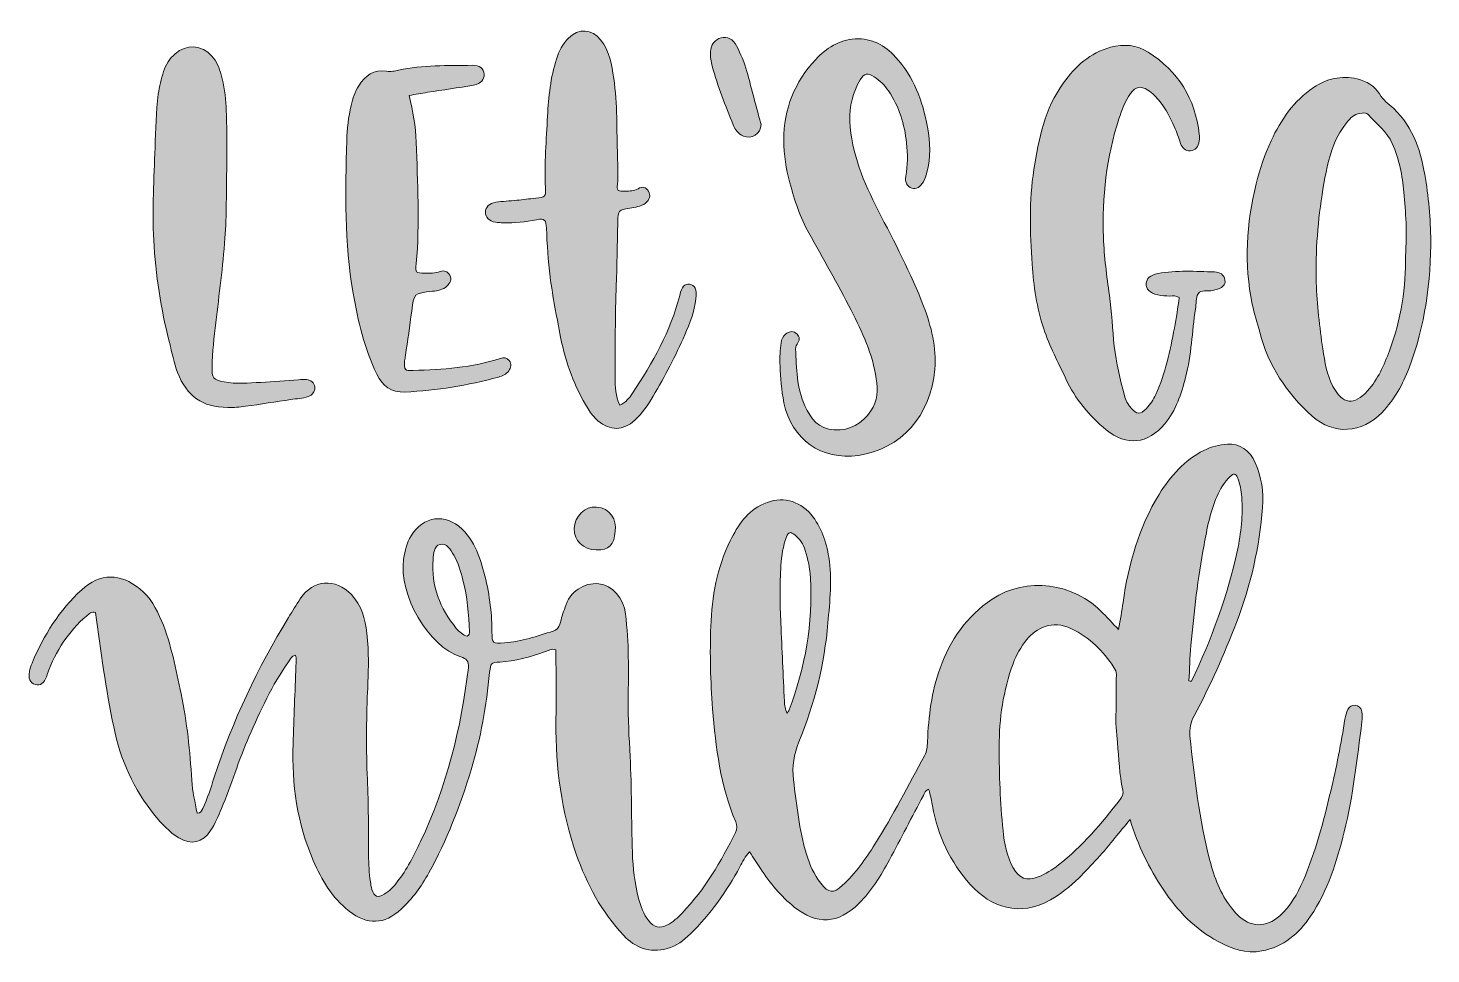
# Model space of a CAD drawing. Header units: inches. Extents: x 9.89 to 14.09, y 10.62 to 13.39.
import ezdxf

# ---------------------------------------------------------------- set-up
doc = ezdxf.new("R2010")
doc.units = ezdxf.units.IN
doc.header["$MEASUREMENT"] = 0
doc.layers.add('Calque 1', color=7, linetype='Continuous')

# ---------------------------------------------------------------- blocks, each defined once
blk = doc.blocks.new('block 2')
at = {"layer": 'Calque 1', "true_color": 0xffffff}
h = blk.add_hatch(color=7, dxfattribs=at)
h.dxf.hatch_style = 2
edge = h.paths.add_edge_path()
edge.add_spline(control_points=[(11.6629, 12.2654), (11.6816, 12.2737), (11.6919, 12.2872), (11.7009, 12.3008), (11.7614, 12.3921), (11.8152, 12.4868), (11.8427, 12.5941), (11.8496, 12.6213), (11.8568, 12.6295), (11.8721, 12.6275), (11.8883, 12.6254), (11.8941, 12.6122), (11.8912, 12.5842), (11.8871, 12.5459), (11.8729, 12.5108), (11.8578, 12.476), (11.8302, 12.4126), (11.7977, 12.3516), (11.7631, 12.2918), (11.748, 12.2658), (11.7306, 12.2411), (11.7084, 12.2203), (11.6741, 12.1881), (11.6331, 12.1875), (11.5975, 12.2185), (11.5856, 12.2289), (11.5762, 12.2412), (11.568, 12.2546), (11.527, 12.3207), (11.5009, 12.3927), (11.4859, 12.4686), (11.4741, 12.5287), (11.4626, 12.5889), (11.4544, 12.6495), (11.4478, 12.6979), (11.4455, 12.747), (11.4432, 12.7959), (11.4421, 12.8181), (11.4393, 12.8261), (11.4136, 12.8207), (11.381, 12.8138), (11.3476, 12.8102), (11.314, 12.8115), (11.3062, 12.8118), (11.2983, 12.8118), (11.2906, 12.8131), (11.2722, 12.8161), (11.2603, 12.8284), (11.2606, 12.8433), (11.2608, 12.8583), (11.273, 12.8708), (11.2914, 12.8731), (11.3124, 12.8757), (11.3335, 12.877), (11.3546, 12.8791), (11.3735, 12.8809), (11.3923, 12.8831), (11.4111, 12.8851), (11.4398, 12.8883), (11.4414, 12.8884), (11.4403, 12.9173), (11.4376, 12.9887), (11.4424, 13.0598), (11.4466, 13.131), (11.45, 13.1889), (11.4555, 13.2464), (11.4733, 13.302), (11.4809, 13.3259), (11.4925, 13.3472), (11.5099, 13.365), (11.5392, 13.3948), (11.5796, 13.3925), (11.6058, 13.3597), (11.6327, 13.326), (11.6388, 13.2849), (11.6449, 13.2441), (11.6564, 13.1667), (11.6535, 13.0885), (11.6562, 13.0106), (11.6571, 12.9829), (11.6589, 12.9551), (11.656, 12.9272), (11.654, 12.9072), (11.6576, 12.9049), (11.679, 12.906), (11.6922, 12.9068), (11.7057, 12.9064), (11.7179, 12.9137), (11.7305, 12.9212), (11.7416, 12.9184), (11.7494, 12.9059), (11.7563, 12.8948), (11.7524, 12.8798), (11.7403, 12.8704), (11.7265, 12.8596), (11.7093, 12.8584), (11.693, 12.8554), (11.6585, 12.8491), (11.6581, 12.8494), (11.6572, 12.8144), (11.6555, 12.7521), (11.655, 12.6897), (11.6526, 12.6275), (11.6491, 12.5339), (11.6494, 12.4404), (11.6488, 12.3469), (11.6487, 12.3201), (11.6504, 12.2936), (11.6629, 12.2654)], knot_values=[0, 0, 0, 0, 1, 1, 1, 2, 2, 2, 3, 3, 3, 4, 4, 4, 5, 5, 5, 6, 6, 6, 7, 7, 7, 8, 8, 8, 9, 9, 9, 10, 10, 10, 11, 11, 11, 12, 12, 12, 13, 13, 13, 14, 14, 14, 15, 15, 15, 16, 16, 16, 17, 17, 17, 18, 18, 18, 19, 19, 19, 20, 20, 20, 21, 21, 21, 22, 22, 22, 23, 23, 23, 24, 24, 24, 25, 25, 25, 26, 26, 26, 27, 27, 27, 28, 28, 28, 29, 29, 29, 30, 30, 30, 31, 31, 31, 32, 32, 32, 33, 33, 33, 34, 34, 34, 35, 35, 35, 36, 36, 36, 36], degree=3, periodic=1)
h = blk.add_hatch(color=7, dxfattribs=at)
h.dxf.hatch_style = 2
edge = h.paths.add_edge_path()
edge.add_spline(control_points=[(12.0863, 13.106), (12.086, 13.0773), (12.0584, 13.0606), (12.0335, 13.0714), (12.0183, 13.0781), (12.0081, 13.0902), (12.0025, 13.1048), (11.9804, 13.1629), (11.9561, 13.2203), (11.94, 13.2805), (11.9363, 13.2945), (11.9341, 13.3088), (11.9348, 13.3234), (11.9358, 13.3449), (11.948, 13.3606), (11.9665, 13.3654), (11.9846, 13.37), (12.0028, 13.3616), (12.0128, 13.3414), (12.0252, 13.3166), (12.037, 13.2914), (12.0441, 13.2644), (12.0568, 13.2161), (12.0697, 13.1678), (12.0825, 13.1196), (12.0839, 13.1142), (12.0855, 13.109), (12.0863, 13.106)], knot_values=[0, 0, 0, 0, 1, 1, 1, 2, 2, 2, 3, 3, 3, 4, 4, 4, 5, 5, 5, 6, 6, 6, 7, 7, 7, 8, 8, 8, 9, 9, 9, 9], degree=3, periodic=1)
h = blk.add_hatch(color=7, dxfattribs=at)
h.dxf.hatch_style = 2
edge = h.paths.add_edge_path()
edge.add_spline(control_points=[(10.4857, 12.9846), (10.4839, 12.9054), (10.4851, 12.835), (10.48, 12.7651), (10.4738, 12.6808), (10.4625, 12.5969), (10.4528, 12.5129), (10.4476, 12.4686), (10.442, 12.4244), (10.4414, 12.3797), (10.4409, 12.3469), (10.4448, 12.3415), (10.4774, 12.335), (10.5139, 12.3278), (10.5508, 12.3317), (10.5874, 12.3334), (10.6253, 12.3353), (10.663, 12.3387), (10.7009, 12.3413), (10.7086, 12.3419), (10.7165, 12.3426), (10.7242, 12.3417), (10.7375, 12.3401), (10.7479, 12.3337), (10.7491, 12.3191), (10.7503, 12.3052), (10.7423, 12.2961), (10.7297, 12.2912), (10.7129, 12.2846), (10.6947, 12.2851), (10.6771, 12.2824), (10.632, 12.2753), (10.5869, 12.2681), (10.5417, 12.2618), (10.5241, 12.2593), (10.5061, 12.2581), (10.4884, 12.2583), (10.4118, 12.2591), (10.3655, 12.2918), (10.3381, 12.363), (10.3269, 12.3922), (10.3216, 12.423), (10.3138, 12.4532), (10.288, 12.5538), (10.2724, 12.656), (10.2668, 12.7595), (10.2617, 12.8518), (10.2672, 12.9443), (10.2706, 13.0366), (10.2726, 13.09), (10.2732, 13.1435), (10.2803, 13.1966), (10.2834, 13.22), (10.2893, 13.2425), (10.2964, 13.2648), (10.3029, 13.2854), (10.3144, 13.3031), (10.3304, 13.3176), (10.3637, 13.3477), (10.4111, 13.3448), (10.4406, 13.311), (10.4548, 13.2947), (10.4634, 13.2757), (10.469, 13.2549), (10.486, 13.1916), (10.4848, 13.1269), (10.4857, 13.0623), (10.4861, 13.0334), (10.4857, 13.0044), (10.4857, 12.9846)], knot_values=[0, 0, 0, 0, 1, 1, 1, 2, 2, 2, 3, 3, 3, 4, 4, 4, 5, 5, 5, 6, 6, 6, 7, 7, 7, 8, 8, 8, 9, 9, 9, 10, 10, 10, 11, 11, 11, 12, 12, 12, 13, 13, 13, 14, 14, 14, 15, 15, 15, 16, 16, 16, 17, 17, 17, 18, 18, 18, 19, 19, 19, 20, 20, 20, 21, 21, 21, 22, 22, 22, 23, 23, 23, 23], degree=3, periodic=1)
h = blk.add_hatch(color=7, dxfattribs=at)
h.dxf.hatch_style = 2
edge = h.paths.add_edge_path()
edge.add_spline(control_points=[(12.1433, 12.3816), (12.1425, 12.41), (12.1427, 12.4311), (12.1464, 12.4521), (12.1482, 12.4624), (12.1517, 12.4714), (12.16, 12.478), (12.1694, 12.4856), (12.1799, 12.4888), (12.1906, 12.4811), (12.2011, 12.4736), (12.2036, 12.4635), (12.1968, 12.4519), (12.1935, 12.4461), (12.1897, 12.4406), (12.19, 12.4334), (12.1925, 12.3756), (12.1929, 12.3174), (12.2176, 12.2631), (12.2351, 12.2246), (12.2592, 12.1941), (12.3056, 12.1912), (12.3535, 12.1883), (12.3891, 12.2102), (12.4158, 12.2483), (12.4363, 12.2776), (12.4364, 12.3109), (12.4316, 12.3445), (12.4211, 12.4185), (12.3889, 12.4845), (12.3559, 12.5502), (12.3164, 12.6288), (12.2722, 12.7048), (12.2292, 12.7816), (12.2032, 12.8283), (12.1869, 12.879), (12.1728, 12.9309), (12.1612, 12.9734), (12.1544, 13.0152), (12.1545, 13.059), (12.1546, 13.1526), (12.1869, 13.233), (12.2503, 13.3009), (12.2822, 13.335), (12.3199, 13.3592), (12.3688, 13.3622), (12.4189, 13.3654), (12.4574, 13.3426), (12.4893, 13.308), (12.5438, 13.2488), (12.5708, 13.1762), (12.5849, 13.0982), (12.5932, 13.0528), (12.5957, 13.0075), (12.5832, 12.9625), (12.5805, 12.9529), (12.5772, 12.9432), (12.5727, 12.9344), (12.5643, 12.9181), (12.5508, 12.9114), (12.5378, 12.9156), (12.524, 12.9201), (12.5169, 12.932), (12.5203, 12.9508), (12.5263, 12.984), (12.526, 13.0174), (12.5224, 13.0506), (12.5164, 13.1067), (12.5004, 13.1595), (12.4679, 13.2066), (12.4564, 13.2232), (12.4427, 13.2378), (12.4255, 13.2487), (12.4061, 13.261), (12.3955, 13.2596), (12.3838, 13.2402), (12.3608, 13.2023), (12.3508, 13.1602), (12.3526, 13.116), (12.3567, 13.0191), (12.3943, 12.9326), (12.4376, 12.848), (12.4857, 12.7539), (12.5358, 12.6606), (12.5736, 12.5616), (12.5966, 12.5011), (12.6121, 12.4383), (12.6069, 12.3726), (12.5958, 12.2333), (12.5047, 12.1334), (12.3779, 12.115), (12.2673, 12.099), (12.1775, 12.1623), (12.1549, 12.2726), (12.1471, 12.3109), (12.1453, 12.3499), (12.1433, 12.3816)], knot_values=[0, 0, 0, 0, 1, 1, 1, 2, 2, 2, 3, 3, 3, 4, 4, 4, 5, 5, 5, 6, 6, 6, 7, 7, 7, 8, 8, 8, 9, 9, 9, 10, 10, 10, 11, 11, 11, 12, 12, 12, 13, 13, 13, 14, 14, 14, 15, 15, 15, 16, 16, 16, 17, 17, 17, 18, 18, 18, 19, 19, 19, 20, 20, 20, 21, 21, 21, 22, 22, 22, 23, 23, 23, 24, 24, 24, 25, 25, 25, 26, 26, 26, 27, 27, 27, 28, 28, 28, 29, 29, 29, 30, 30, 30, 31, 31, 31, 32, 32, 32, 32], degree=3, periodic=1)
h = blk.add_hatch(color=7, dxfattribs=at)
h.dxf.hatch_style = 2
edge = h.paths.add_edge_path()
edge.add_spline(control_points=[(13.3395, 12.5873), (13.3296, 12.5943), (13.3205, 12.5921), (13.3117, 12.5921), (13.2994, 12.5921), (13.2873, 12.5929), (13.2753, 12.5958), (13.2509, 12.6015), (13.2392, 12.6126), (13.2402, 12.6292), (13.2412, 12.6447), (13.2527, 12.6548), (13.2752, 12.6593), (13.3316, 12.6704), (13.3885, 12.6657), (13.4452, 12.6642), (13.4605, 12.6639), (13.4738, 12.6569), (13.4763, 12.6394), (13.4785, 12.6249), (13.4682, 12.6156), (13.446, 12.6105), (13.4438, 12.61), (13.4416, 12.6098), (13.4395, 12.609), (13.425, 12.6038), (13.4044, 12.6136), (13.3959, 12.599), (13.3886, 12.5866), (13.3905, 12.5688), (13.3881, 12.5534), (13.3777, 12.4852), (13.3757, 12.4157), (13.3585, 12.3485), (13.3457, 12.2988), (13.3294, 12.2503), (13.2961, 12.2094), (13.2467, 12.1487), (13.1809, 12.1417), (13.1208, 12.1913), (13.0693, 12.2336), (13.0281, 12.2836), (12.9995, 12.3444), (12.9763, 12.3938), (12.9508, 12.4422), (12.9333, 12.494), (12.9121, 12.5567), (12.9035, 12.6224), (12.8988, 12.6876), (12.8921, 12.7819), (12.8893, 12.8769), (12.9038, 12.971), (12.9179, 13.0627), (12.9365, 13.1534), (12.9926, 13.2308), (13.0284, 13.2804), (13.0718, 13.3203), (13.1334, 13.3371), (13.1737, 13.348), (13.2124, 13.3442), (13.2461, 13.3228), (13.3361, 13.2659), (13.3873, 13.183), (13.3995, 13.0768), (13.4003, 13.0701), (13.4002, 13.0633), (13.3994, 13.0567), (13.3971, 13.0389), (13.3873, 13.028), (13.3729, 13.0273), (13.357, 13.0264), (13.3485, 13.0356), (13.3435, 13.0495), (13.3374, 13.0663), (13.3319, 13.0833), (13.3247, 13.0995), (13.313, 13.126), (13.2998, 13.1519), (13.2814, 13.1746), (13.2709, 13.1877), (13.2595, 13.2), (13.2451, 13.2088), (13.2218, 13.2228), (13.2104, 13.2205), (13.1938, 13.1988), (13.1766, 13.1763), (13.1673, 13.1499), (13.1587, 13.1234), (13.1211, 13.0077), (13.1081, 12.8881), (13.1125, 12.7673), (13.1145, 12.7098), (13.1219, 12.6521), (13.1301, 12.5948), (13.1374, 12.5441), (13.139, 12.4926), (13.1447, 12.4417), (13.1503, 12.3919), (13.1622, 12.3431), (13.1751, 12.2947), (13.1788, 12.2805), (13.1854, 12.2677), (13.1952, 12.2566), (13.2131, 12.2362), (13.2221, 12.2357), (13.2414, 12.2557), (13.2531, 12.2678), (13.2618, 12.282), (13.269, 12.2973), (13.2986, 12.3605), (13.3115, 12.4285), (13.325, 12.4961), (13.3311, 12.5266), (13.3348, 12.5575), (13.3395, 12.5873)], knot_values=[0, 0, 0, 0, 1, 1, 1, 2, 2, 2, 3, 3, 3, 4, 4, 4, 5, 5, 5, 6, 6, 6, 7, 7, 7, 8, 8, 8, 9, 9, 9, 10, 10, 10, 11, 11, 11, 12, 12, 12, 13, 13, 13, 14, 14, 14, 15, 15, 15, 16, 16, 16, 17, 17, 17, 18, 18, 18, 19, 19, 19, 20, 20, 20, 21, 21, 21, 22, 22, 22, 23, 23, 23, 24, 24, 24, 25, 25, 25, 26, 26, 26, 27, 27, 27, 28, 28, 28, 29, 29, 29, 30, 30, 30, 31, 31, 31, 32, 32, 32, 33, 33, 33, 34, 34, 34, 35, 35, 35, 36, 36, 36, 37, 37, 37, 38, 38, 38, 38], degree=3, periodic=1)
h = blk.add_hatch(color=7, dxfattribs=at)
h.dxf.hatch_style = 2
edge = h.paths.add_edge_path()
edge.add_spline(control_points=[(11.032, 13.1928), (11.0439, 13.1458), (11.0515, 13.0999), (11.0531, 13.0532), (11.0571, 12.9319), (11.0645, 12.8106), (11.0531, 12.6893), (11.0504, 12.6614), (11.0508, 12.661), (11.0788, 12.6609), (11.0943, 12.6609), (11.1098, 12.6598), (11.125, 12.6655), (11.1365, 12.6697), (11.1472, 12.6662), (11.1535, 12.6546), (11.1608, 12.6413), (11.1544, 12.6306), (11.1451, 12.6219), (11.1332, 12.6108), (11.1177, 12.608), (11.1019, 12.6064), (11.046, 12.6006), (11.0464, 12.6004), (11.0396, 12.5465), (11.034, 12.5023), (11.0272, 12.4583), (11.021, 12.4141), (11.0202, 12.4086), (11.019, 12.4031), (11.0185, 12.3976), (11.0161, 12.3705), (11.0181, 12.368), (11.0443, 12.369), (11.1323, 12.3725), (11.2202, 12.3765), (11.3047, 12.4054), (11.3149, 12.4089), (11.3247, 12.4081), (11.3318, 12.3987), (11.3397, 12.3882), (11.3376, 12.3779), (11.3304, 12.3679), (11.3227, 12.3574), (11.3115, 12.3527), (11.2995, 12.3494), (11.2078, 12.3245), (11.1146, 12.3088), (11.0195, 12.3047), (10.9789, 12.303), (10.952, 12.3225), (10.935, 12.358), (10.8981, 12.4351), (10.8787, 12.5171), (10.864, 12.6008), (10.8375, 12.7523), (10.8411, 12.9049), (10.8448, 13.0575), (10.8457, 13.093), (10.8501, 13.1285), (10.8581, 13.1633), (10.8629, 13.1841), (10.87, 13.2041), (10.8812, 13.2222), (10.9002, 13.2529), (10.9259, 13.2721), (10.9643, 13.2652), (10.977, 13.2628), (10.9888, 13.2666), (11.0005, 13.269), (11.0731, 13.2841), (11.1469, 13.282), (11.2203, 13.2833), (11.2428, 13.2837), (11.2553, 13.2729), (11.2565, 13.2567), (11.2578, 13.2409), (11.2468, 13.2276), (11.2251, 13.2239), (11.1791, 13.2158), (11.1327, 13.2095), (11.0865, 13.2023), (11.069, 13.1996), (11.0516, 13.1963), (11.032, 13.1928)], knot_values=[0, 0, 0, 0, 1, 1, 1, 2, 2, 2, 3, 3, 3, 4, 4, 4, 5, 5, 5, 6, 6, 6, 7, 7, 7, 8, 8, 8, 9, 9, 9, 10, 10, 10, 11, 11, 11, 12, 12, 12, 13, 13, 13, 14, 14, 14, 15, 15, 15, 16, 16, 16, 17, 17, 17, 18, 18, 18, 19, 19, 19, 20, 20, 20, 21, 21, 21, 22, 22, 22, 23, 23, 23, 24, 24, 24, 25, 25, 25, 26, 26, 26, 27, 27, 27, 28, 28, 28, 28], degree=3, periodic=1)
h = blk.add_hatch(color=7, dxfattribs=at)
h.dxf.hatch_style = 2
edge = h.paths.add_edge_path()
edge.add_spline(control_points=[(14.093, 12.7695), (14.0936, 12.6349), (14.0762, 12.5031), (14.0281, 12.3767), (14.0093, 12.3275), (13.9838, 12.2819), (13.947, 12.2434), (13.8872, 12.1811), (13.8015, 12.1748), (13.7373, 12.2325), (13.6613, 12.3009), (13.6064, 12.3837), (13.5806, 12.484), (13.5734, 12.5119), (13.5642, 12.5392), (13.5583, 12.5677), (13.5333, 12.6889), (13.5402, 12.8086), (13.5699, 12.928), (13.581, 12.9725), (13.5957, 13.0154), (13.6148, 13.057), (13.644, 13.1206), (13.683, 13.1772), (13.742, 13.2168), (13.7813, 13.2431), (13.8247, 13.2536), (13.8725, 13.2426), (13.9013, 13.236), (13.9236, 13.2215), (13.9398, 13.1974), (13.9454, 13.189), (13.9503, 13.1807), (13.9586, 13.1743), (14.026, 13.1222), (14.0578, 13.0493), (14.0727, 12.9689), (14.0849, 12.9033), (14.0914, 12.8366), (14.093, 12.7695)], knot_values=[0, 0, 0, 0, 1, 1, 1, 2, 2, 2, 3, 3, 3, 4, 4, 4, 5, 5, 5, 6, 6, 6, 7, 7, 7, 8, 8, 8, 9, 9, 9, 10, 10, 10, 11, 11, 11, 12, 12, 12, 13, 13, 13, 13], degree=3, periodic=1)
edge = h.paths.add_edge_path()
edge.add_spline(control_points=[(14.0172, 12.7122), (14.0223, 12.7831), (14.0181, 12.8432), (14.0127, 12.9031), (14.0082, 12.9531), (13.9983, 13.002), (13.9777, 13.0486), (13.9617, 13.0847), (13.931, 13.1076), (13.9059, 13.1356), (13.9007, 13.1414), (13.8942, 13.1408), (13.8874, 13.1402), (13.8696, 13.1388), (13.8558, 13.1298), (13.845, 13.1163), (13.8274, 13.0946), (13.8123, 13.0715), (13.8024, 13.0449), (13.7865, 13.0019), (13.7772, 12.9573), (13.77, 12.9122), (13.755, 12.8197), (13.7472, 12.7268), (13.7498, 12.6329), (13.7518, 12.5659), (13.76, 12.4997), (13.7697, 12.4336), (13.7753, 12.395), (13.7815, 12.3563), (13.8001, 12.3213), (13.8289, 12.2674), (13.8637, 12.2633), (13.9038, 12.3083), (13.9349, 12.343), (13.953, 12.3849), (13.9691, 12.4278), (14.0047, 12.5229), (14.0195, 12.6215), (14.0172, 12.7122)], knot_values=[0, 0, 0, 0, 1, 1, 1, 2, 2, 2, 3, 3, 3, 4, 4, 4, 5, 5, 5, 6, 6, 6, 7, 7, 7, 8, 8, 8, 9, 9, 9, 10, 10, 10, 11, 11, 11, 12, 12, 12, 13, 13, 13, 13], degree=3, periodic=1)
h = blk.add_hatch(color=7, dxfattribs=at)
h.dxf.hatch_style = 2
edge = h.paths.add_edge_path()
edge.add_spline(control_points=[(13.1579, 11.5929), (13.1629, 11.6239), (13.1675, 11.649), (13.171, 11.6742), (13.187, 11.7889), (13.2182, 11.8986), (13.2791, 11.9981), (13.3127, 12.0531), (13.3547, 12.0999), (13.4134, 12.1298), (13.4359, 12.1412), (13.4595, 12.1467), (13.4839, 12.1486), (13.5196, 12.1513), (13.5515, 12.1296), (13.5672, 12.0929), (13.5857, 12.0502), (13.5926, 12.0052), (13.589, 11.959), (13.5799, 11.8405), (13.5538, 11.7256), (13.5109, 11.6147), (13.474, 11.5189), (13.4324, 11.4253), (13.3842, 11.3347), (13.3737, 11.3151), (13.3692, 11.2961), (13.3715, 11.274), (13.3848, 11.1489), (13.3995, 11.0239), (13.4312, 10.9017), (13.4443, 10.8509), (13.4627, 10.8019), (13.4955, 10.7597), (13.501, 10.7527), (13.5067, 10.7457), (13.5129, 10.7394), (13.5518, 10.7002), (13.5999, 10.6988), (13.6406, 10.7359), (13.6726, 10.765), (13.6937, 10.8016), (13.7106, 10.8407), (13.7478, 10.9271), (13.7712, 11.0177), (13.7932, 11.1087), (13.8104, 11.1802), (13.8242, 11.2524), (13.8359, 11.325), (13.8375, 11.3347), (13.8404, 11.3446), (13.8445, 11.3536), (13.8484, 11.362), (13.8563, 11.3673), (13.8662, 11.3663), (13.8774, 11.365), (13.885, 11.3578), (13.8866, 11.3471), (13.8882, 11.3374), (13.8881, 11.3271), (13.8868, 11.3172), (13.8721, 11.2068), (13.8608, 11.0959), (13.8338, 10.9875), (13.8117, 10.8985), (13.7846, 10.8111), (13.7329, 10.7343), (13.6978, 10.6822), (13.6522, 10.6428), (13.5872, 10.6306), (13.539, 10.6216), (13.497, 10.6372), (13.4562, 10.6587), (13.3864, 10.6954), (13.3343, 10.7509), (13.2909, 10.8157), (13.2487, 10.8788), (13.2158, 10.9463), (13.192, 11.024), (13.1753, 11.0038), (13.1611, 10.9873), (13.1477, 10.9703), (13.1138, 10.9273), (13.077, 10.8871), (13.0381, 10.8486), (13.0127, 10.8234), (12.985, 10.8011), (12.9536, 10.7835), (12.8611, 10.7317), (12.7758, 10.7602), (12.7132, 10.83), (12.653, 10.897), (12.6164, 10.9763), (12.6002, 11.0649), (12.5976, 11.0791), (12.5943, 11.0933), (12.5912, 11.1074), (12.5908, 11.1095), (12.5895, 11.1115), (12.5879, 11.115), (12.5789, 11.1115), (12.5765, 11.1027), (12.5728, 11.0957), (12.5388, 11.0318), (12.5051, 10.9677), (12.4712, 10.9036), (12.4461, 10.8561), (12.4176, 10.811), (12.3794, 10.7727), (12.3182, 10.7115), (12.2539, 10.7076), (12.1859, 10.7621), (12.1456, 10.7944), (12.1129, 10.8339), (12.0849, 10.8772), (12.0746, 10.8931), (12.0641, 10.9088), (12.0522, 10.9269), (12.038, 10.9137), (12.0313, 10.8974), (12.0232, 10.8826), (11.983, 10.8087), (11.9347, 10.7409), (11.8748, 10.6816), (11.8548, 10.6618), (11.8332, 10.6456), (11.805, 10.6377), (11.7525, 10.623), (11.7095, 10.6399), (11.6748, 10.677), (11.609, 10.7471), (11.564, 10.8301), (11.5328, 10.9206), (11.4887, 11.0483), (11.4703, 11.1799), (11.4718, 11.3148), (11.4726, 11.387), (11.4719, 11.4593), (11.4719, 11.5329), (11.4589, 11.5367), (11.4481, 11.5298), (11.4372, 11.526), (11.3939, 11.5109), (11.35, 11.4991), (11.304, 11.4958), (11.2761, 11.4938), (11.2762, 11.4935), (11.2732, 11.4646), (11.2629, 11.3658), (11.2469, 11.2679), (11.2177, 11.1728), (11.1849, 11.0661), (11.1451, 10.9622), (11.0909, 10.8643), (11.0687, 10.8242), (11.0421, 10.7871), (11.0081, 10.7558), (10.9575, 10.709), (10.9065, 10.7074), (10.852, 10.7501), (10.8013, 10.7898), (10.7698, 10.8431), (10.7447, 10.901), (10.6964, 11.0126), (10.6801, 11.1298), (10.6841, 11.2504), (10.6867, 11.3284), (10.69, 11.4062), (10.6927, 11.4841), (10.693, 11.4948), (10.6957, 11.5058), (10.6912, 11.5168), (10.6786, 11.5149), (10.6756, 11.5041), (10.6702, 11.4964), (10.6211, 11.4268), (10.5862, 11.3496), (10.5519, 11.2721), (10.5208, 11.2017), (10.4995, 11.1276), (10.4697, 11.0567), (10.4602, 11.0341), (10.4509, 11.0114), (10.4372, 10.9909), (10.4129, 10.9546), (10.379, 10.9466), (10.3419, 10.9693), (10.3131, 10.987), (10.29, 11.0115), (10.269, 11.0375), (10.2063, 11.1152), (10.1669, 11.2032), (10.1466, 11.3014), (10.1232, 11.4149), (10.108, 11.5296), (10.0922, 11.6441), (10.0796, 11.6488), (10.0728, 11.6397), (10.0655, 11.6337), (10.0101, 11.5876), (9.9738, 11.5282), (9.9481, 11.4618), (9.9469, 11.4587), (9.9468, 11.4552), (9.9456, 11.452), (9.9385, 11.4322), (9.9267, 11.4244), (9.9113, 11.4289), (9.8964, 11.4333), (9.8901, 11.4469), (9.8943, 11.4673), (9.8961, 11.476), (9.8987, 11.4846), (9.9021, 11.4928), (9.937, 11.576), (9.984, 11.6511), (10.051, 11.7124), (10.1061, 11.7628), (10.1672, 11.7624), (10.2252, 11.7149), (10.2567, 11.689), (10.2749, 11.6554), (10.2901, 11.6193), (10.3196, 11.549), (10.3327, 11.4742), (10.3485, 11.4002), (10.3668, 11.315), (10.3751, 11.2286), (10.3805, 11.1418), (10.3826, 11.1083), (10.3906, 11.076), (10.3964, 11.0436), (10.4087, 11.0414), (10.4101, 11.051), (10.4133, 11.0572), (10.4283, 11.0872), (10.4377, 11.1194), (10.448, 11.1512), (10.5027, 11.3195), (10.5782, 11.478), (10.6704, 11.6288), (10.682, 11.6478), (10.6935, 11.6669), (10.7058, 11.6854), (10.7444, 11.7437), (10.8108, 11.748), (10.8588, 11.6979), (10.8903, 11.665), (10.9002, 11.6246), (10.9051, 11.5823), (10.912, 11.5236), (10.9098, 11.4647), (10.9073, 11.4056), (10.9037, 11.3189), (10.9028, 11.232), (10.907, 11.1451), (10.9107, 11.0695), (10.9094, 10.9936), (10.9102, 10.9179), (10.9105, 10.8911), (10.912, 10.8644), (10.9159, 10.8379), (10.9171, 10.8302), (10.9178, 10.8223), (10.9203, 10.815), (10.9278, 10.7925), (10.9377, 10.7888), (10.9576, 10.8006), (10.9733, 10.8098), (10.9851, 10.8231), (10.9962, 10.8373), (11.0252, 10.8744), (11.0461, 10.9164), (11.0662, 10.9587), (11.1444, 11.1235), (11.1878, 11.2979), (11.2094, 11.4784), (11.2119, 11.4995), (11.2032, 11.506), (11.1864, 11.5114), (11.0896, 11.5425), (10.9999, 11.697), (11.0154, 11.8044), (11.0189, 11.829), (11.0251, 11.8526), (11.0379, 11.8739), (11.074, 11.9335), (11.1401, 11.9422), (11.1906, 11.894), (11.2127, 11.8729), (11.2277, 11.8469), (11.2386, 11.8184), (11.2604, 11.7618), (11.2715, 11.7028), (11.2776, 11.6428), (11.2795, 11.624), (11.2795, 11.605), (11.2799, 11.586), (11.2808, 11.5501), (11.2807, 11.5505), (11.3179, 11.5534), (11.3684, 11.5574), (11.4159, 11.5734), (11.4637, 11.5886), (11.4746, 11.592), (11.4802, 11.5985), (11.4832, 11.609), (11.4881, 11.6261), (11.4936, 11.6431), (11.499, 11.6601), (11.5137, 11.7064), (11.5548, 11.7349), (11.6003, 11.7301), (11.642, 11.7257), (11.6743, 11.6872), (11.6802, 11.6398), (11.691, 11.5544), (11.6893, 11.4689), (11.6882, 11.3832), (11.6876, 11.3265), (11.691, 11.2698), (11.694, 11.2131), (11.6991, 11.1175), (11.6974, 11.0217), (11.7008, 10.926), (11.7025, 10.8791), (11.7078, 10.8327), (11.7196, 10.7872), (11.7259, 10.7633), (11.7345, 10.7405), (11.7501, 10.7209), (11.7663, 10.7006), (11.7824, 10.6969), (11.8058, 10.7086), (11.823, 10.7172), (11.8366, 10.7304), (11.8498, 10.7441), (11.918, 10.8148), (11.9666, 10.8984), (12.0102, 10.9854), (12.0159, 10.9967), (12.0151, 11.0064), (12.0105, 11.0172), (11.9648, 11.1255), (11.9503, 11.2399), (11.9413, 11.3559), (11.935, 11.4383), (11.9325, 11.5206), (11.9359, 11.6031), (11.9396, 11.6916), (11.9541, 11.7783), (11.9939, 11.8587), (12.0169, 11.9051), (12.0445, 11.948), (12.0948, 11.97), (12.1471, 11.9929), (12.1991, 11.9814), (12.2362, 11.9375), (12.2673, 11.9006), (12.2818, 11.8564), (12.2894, 11.8096), (12.3, 11.7438), (12.2923, 11.6783), (12.2868, 11.6128), (12.2764, 11.4897), (12.2467, 11.371), (12.2, 11.257), (12.1847, 11.2196), (12.1787, 11.1834), (12.1836, 11.1435), (12.1929, 11.0683), (12.2003, 10.9928), (12.2224, 10.9199), (12.2318, 10.8889), (12.2447, 10.8593), (12.2652, 10.8336), (12.2895, 10.803), (12.3019, 10.8013), (12.3305, 10.8271), (12.3697, 10.8626), (12.3995, 10.906), (12.4275, 10.9503), (12.4816, 11.0361), (12.5278, 11.1265), (12.5765, 11.2154), (12.5838, 11.2287), (12.5845, 11.243), (12.5851, 11.2575), (12.5883, 11.3324), (12.5971, 11.4064), (12.6227, 11.4773), (12.6534, 11.5621), (12.7023, 11.6333), (12.7788, 11.6841), (12.882, 11.7526), (13.0225, 11.7341), (13.1118, 11.6416), (13.1257, 11.6272), (13.1393, 11.6126), (13.1579, 11.5929)], knot_values=[0, 0, 0, 0, 1, 1, 1, 2, 2, 2, 3, 3, 3, 4, 4, 4, 5, 5, 5, 6, 6, 6, 7, 7, 7, 8, 8, 8, 9, 9, 9, 10, 10, 10, 11, 11, 11, 12, 12, 12, 13, 13, 13, 14, 14, 14, 15, 15, 15, 16, 16, 16, 17, 17, 17, 18, 18, 18, 19, 19, 19, 20, 20, 20, 21, 21, 21, 22, 22, 22, 23, 23, 23, 24, 24, 24, 25, 25, 25, 26, 26, 26, 27, 27, 27, 28, 28, 28, 29, 29, 29, 30, 30, 30, 31, 31, 31, 32, 32, 32, 33, 33, 33, 34, 34, 34, 35, 35, 35, 36, 36, 36, 37, 37, 37, 38, 38, 38, 39, 39, 39, 40, 40, 40, 41, 41, 41, 42, 42, 42, 43, 43, 43, 44, 44, 44, 45, 45, 45, 46, 46, 46, 47, 47, 47, 48, 48, 48, 49, 49, 49, 50, 50, 50, 51, 51, 51, 52, 52, 52, 53, 53, 53, 54, 54, 54, 55, 55, 55, 56, 56, 56, 57, 57, 57, 58, 58, 58, 59, 59, 59, 60, 60, 60, 61, 61, 61, 62, 62, 62, 63, 63, 63, 64, 64, 64, 65, 65, 65, 66, 66, 66, 67, 67, 67, 68, 68, 68, 69, 69, 69, 70, 70, 70, 71, 71, 71, 72, 72, 72, 73, 73, 73, 74, 74, 74, 75, 75, 75, 76, 76, 76, 77, 77, 77, 78, 78, 78, 79, 79, 79, 80, 80, 80, 81, 81, 81, 82, 82, 82, 83, 83, 83, 84, 84, 84, 85, 85, 85, 86, 86, 86, 87, 87, 87, 88, 88, 88, 89, 89, 89, 90, 90, 90, 91, 91, 91, 92, 92, 92, 93, 93, 93, 94, 94, 94, 95, 95, 95, 96, 96, 96, 97, 97, 97, 98, 98, 98, 99, 99, 99, 100, 100, 100, 101, 101, 101, 102, 102, 102, 103, 103, 103, 104, 104, 104, 105, 105, 105, 106, 106, 106, 107, 107, 107, 108, 108, 108, 109, 109, 109, 110, 110, 110, 111, 111, 111, 112, 112, 112, 113, 113, 113, 114, 114, 114, 115, 115, 115, 116, 116, 116, 117, 117, 117, 118, 118, 118, 119, 119, 119, 120, 120, 120, 121, 121, 121, 122, 122, 122, 123, 123, 123, 124, 124, 124, 125, 125, 125, 126, 126, 126, 127, 127, 127, 128, 128, 128, 129, 129, 129, 130, 130, 130, 131, 131, 131, 132, 132, 132, 133, 133, 133, 133], degree=3, periodic=1)
edge = h.paths.add_edge_path()
edge.add_spline(control_points=[(13.1509, 11.3505), (13.1509, 11.3824), (13.1507, 11.4202), (13.151, 11.4581), (13.151, 11.4664), (13.148, 11.4734), (13.1437, 11.4799), (13.1113, 11.5291), (13.0709, 11.5693), (13.0169, 11.5953), (12.9575, 11.6238), (12.9107, 11.5971), (12.8826, 11.563), (12.865, 11.5415), (12.8509, 11.5173), (12.8413, 11.4909), (12.8121, 11.4104), (12.7998, 11.3267), (12.7999, 11.2418), (12.8, 11.1584), (12.8025, 11.0748), (12.8114, 10.9917), (12.8156, 10.9527), (12.8221, 10.9144), (12.8418, 10.8797), (12.8605, 10.8466), (12.8811, 10.8392), (12.917, 10.8526), (12.9392, 10.8609), (12.9587, 10.8736), (12.9773, 10.888), (13.0495, 10.9436), (13.1068, 11.0132), (13.1624, 11.0844), (13.1688, 11.0925), (13.1726, 11.1006), (13.1702, 11.1119), (13.1602, 11.1589), (13.1581, 11.2069), (13.1543, 11.2546), (13.1519, 11.2844), (13.1471, 11.3143), (13.1509, 11.3505)], knot_values=[0, 0, 0, 0, 1, 1, 1, 2, 2, 2, 3, 3, 3, 4, 4, 4, 5, 5, 5, 6, 6, 6, 7, 7, 7, 8, 8, 8, 9, 9, 9, 10, 10, 10, 11, 11, 11, 12, 12, 12, 13, 13, 13, 14, 14, 14, 14], degree=3, periodic=1)
edge = h.paths.add_edge_path()
edge.add_spline(control_points=[(13.3684, 11.4394), (13.3709, 11.439), (13.3733, 11.4387), (13.3758, 11.4383), (13.4367, 11.5637), (13.4839, 11.694), (13.5136, 11.8305), (13.525, 11.883), (13.5301, 11.936), (13.5267, 11.9897), (13.5254, 12.0099), (13.5218, 12.0294), (13.5141, 12.0482), (13.5085, 12.0618), (13.5021, 12.0614), (13.4922, 12.0519), (13.4741, 12.0346), (13.4621, 12.0135), (13.4521, 11.991), (13.4315, 11.9448), (13.4229, 11.8954), (13.4137, 11.8462), (13.395, 11.7466), (13.3835, 11.646), (13.3742, 11.5451), (13.371, 11.51), (13.3703, 11.4746), (13.3684, 11.4394)], knot_values=[0, 0, 0, 0, 1, 1, 1, 2, 2, 2, 3, 3, 3, 4, 4, 4, 5, 5, 5, 6, 6, 6, 7, 7, 7, 8, 8, 8, 9, 9, 9, 9], degree=3, periodic=1)
edge = h.paths.add_edge_path()
edge.add_spline(control_points=[(12.1642, 11.3419), (12.1672, 11.3469), (12.1693, 11.3494), (12.1704, 11.3524), (12.2189, 11.48), (12.2424, 11.6118), (12.2341, 11.7485), (12.2325, 11.7763), (12.2275, 11.8037), (12.2187, 11.8304), (12.2126, 11.8489), (12.2024, 11.8646), (12.1874, 11.8768), (12.1745, 11.8871), (12.1686, 11.8859), (12.1626, 11.8704), (12.152, 11.8432), (12.1478, 11.8145), (12.1459, 11.7855), (12.1419, 11.7276), (12.1431, 11.6698), (12.1457, 11.6119), (12.1493, 11.534), (12.1527, 11.4562), (12.1563, 11.3784), (12.1568, 11.3665), (12.1587, 11.3549), (12.1642, 11.3419)], knot_values=[0, 0, 0, 0, 1, 1, 1, 2, 2, 2, 3, 3, 3, 4, 4, 4, 5, 5, 5, 6, 6, 6, 7, 7, 7, 8, 8, 8, 9, 9, 9, 9], degree=3, periodic=1)
edge = h.paths.add_edge_path()
edge.add_spline(control_points=[(11.206, 11.5732), (11.2131, 11.5774), (11.2125, 11.5821), (11.2124, 11.5863), (11.2112, 11.6386), (11.2063, 11.6905), (11.193, 11.7413), (11.1862, 11.7671), (11.1797, 11.793), (11.1657, 11.8162), (11.1559, 11.8324), (11.145, 11.8534), (11.1244, 11.8481), (11.106, 11.8434), (11.1053, 11.8204), (11.1038, 11.8027), (11.0972, 11.724), (11.1244, 11.6565), (11.1733, 11.5966), (11.1824, 11.5855), (11.1935, 11.5767), (11.206, 11.5732)], knot_values=[0, 0, 0, 0, 1, 1, 1, 2, 2, 2, 3, 3, 3, 4, 4, 4, 5, 5, 5, 6, 6, 6, 7, 7, 7, 7], degree=3, periodic=1)
h = blk.add_hatch(color=7, dxfattribs=at)
h.dxf.hatch_style = 2
edge = h.paths.add_edge_path()
edge.add_spline(control_points=[(11.649, 11.8883), (11.6475, 11.8474), (11.6304, 11.8302), (11.5927, 11.8317), (11.5524, 11.8333), (11.5261, 11.8588), (11.5268, 11.8956), (11.5275, 11.932), (11.5586, 11.9628), (11.593, 11.9602), (11.6338, 11.9572), (11.6553, 11.9216), (11.649, 11.8883)], knot_values=[0, 0, 0, 0, 1, 1, 1, 2, 2, 2, 3, 3, 3, 4, 4, 4, 4], degree=3, periodic=1)
at = {"layer": 'Calque 1', "lineweight": 0}
for points, knots in [([(11.6629, 12.2654), (11.6816, 12.2737), (11.6919, 12.2872), (11.7009, 12.3008), (11.7614, 12.3921), (11.8152, 12.4868), (11.8427, 12.5941), (11.8496, 12.6213), (11.8568, 12.6295), (11.8721, 12.6275), (11.8883, 12.6254), (11.8941, 12.6122), (11.8912, 12.5842), (11.8871, 12.5459), (11.8729, 12.5108), (11.8578, 12.476), (11.8302, 12.4126), (11.7977, 12.3516), (11.7631, 12.2918), (11.748, 12.2658), (11.7306, 12.2411), (11.7084, 12.2203), (11.6741, 12.1881), (11.6331, 12.1875), (11.5975, 12.2185), (11.5856, 12.2289), (11.5762, 12.2412), (11.568, 12.2546), (11.527, 12.3207), (11.5009, 12.3927), (11.4859, 12.4686), (11.4741, 12.5287), (11.4626, 12.5889), (11.4544, 12.6495), (11.4478, 12.6979), (11.4455, 12.747), (11.4432, 12.7959), (11.4421, 12.8181), (11.4393, 12.8261), (11.4136, 12.8207), (11.381, 12.8138), (11.3476, 12.8102), (11.314, 12.8115), (11.3062, 12.8118), (11.2983, 12.8118), (11.2906, 12.8131), (11.2722, 12.8161), (11.2603, 12.8284), (11.2606, 12.8433), (11.2608, 12.8583), (11.273, 12.8708), (11.2914, 12.8731), (11.3124, 12.8757), (11.3335, 12.877), (11.3546, 12.8791), (11.3735, 12.8809), (11.3923, 12.8831), (11.4111, 12.8851), (11.4398, 12.8883), (11.4414, 12.8884), (11.4403, 12.9173), (11.4376, 12.9887), (11.4424, 13.0598), (11.4466, 13.131), (11.45, 13.1889), (11.4555, 13.2464), (11.4733, 13.302), (11.4809, 13.3259), (11.4925, 13.3472), (11.5099, 13.365), (11.5392, 13.3948), (11.5796, 13.3925), (11.6058, 13.3597), (11.6327, 13.326), (11.6388, 13.2849), (11.6449, 13.2441), (11.6564, 13.1667), (11.6535, 13.0885), (11.6562, 13.0106), (11.6571, 12.9829), (11.6589, 12.9551), (11.656, 12.9272), (11.654, 12.9072), (11.6576, 12.9049), (11.679, 12.906), (11.6922, 12.9068), (11.7057, 12.9064), (11.7179, 12.9137), (11.7305, 12.9212), (11.7416, 12.9184), (11.7494, 12.9059), (11.7563, 12.8948), (11.7524, 12.8798), (11.7403, 12.8704), (11.7265, 12.8596), (11.7093, 12.8584), (11.693, 12.8554), (11.6585, 12.8491), (11.6581, 12.8494), (11.6572, 12.8144), (11.6555, 12.7521), (11.655, 12.6897), (11.6526, 12.6275), (11.6491, 12.5339), (11.6494, 12.4404), (11.6488, 12.3469), (11.6487, 12.3201), (11.6504, 12.2936), (11.6629, 12.2654)], [0, 0, 0, 0, 1, 1, 1, 2, 2, 2, 3, 3, 3, 4, 4, 4, 5, 5, 5, 6, 6, 6, 7, 7, 7, 8, 8, 8, 9, 9, 9, 10, 10, 10, 11, 11, 11, 12, 12, 12, 13, 13, 13, 14, 14, 14, 15, 15, 15, 16, 16, 16, 17, 17, 17, 18, 18, 18, 19, 19, 19, 20, 20, 20, 21, 21, 21, 22, 22, 22, 23, 23, 23, 24, 24, 24, 25, 25, 25, 26, 26, 26, 27, 27, 27, 28, 28, 28, 29, 29, 29, 30, 30, 30, 31, 31, 31, 32, 32, 32, 33, 33, 33, 34, 34, 34, 35, 35, 35, 36, 36, 36, 36]), ([(12.0863, 13.106), (12.086, 13.0773), (12.0584, 13.0606), (12.0335, 13.0714), (12.0183, 13.0781), (12.0081, 13.0902), (12.0025, 13.1048), (11.9804, 13.1629), (11.9561, 13.2203), (11.94, 13.2805), (11.9363, 13.2945), (11.9341, 13.3088), (11.9348, 13.3234), (11.9358, 13.3449), (11.948, 13.3606), (11.9665, 13.3654), (11.9846, 13.37), (12.0028, 13.3616), (12.0128, 13.3414), (12.0252, 13.3166), (12.037, 13.2914), (12.0441, 13.2644), (12.0568, 13.2161), (12.0697, 13.1678), (12.0825, 13.1196), (12.0839, 13.1142), (12.0855, 13.109), (12.0863, 13.106)], [0, 0, 0, 0, 1, 1, 1, 2, 2, 2, 3, 3, 3, 4, 4, 4, 5, 5, 5, 6, 6, 6, 7, 7, 7, 8, 8, 8, 9, 9, 9, 9]), ([(10.4857, 12.9846), (10.4839, 12.9054), (10.4851, 12.835), (10.48, 12.7651), (10.4738, 12.6808), (10.4625, 12.5969), (10.4528, 12.5129), (10.4476, 12.4686), (10.442, 12.4244), (10.4414, 12.3797), (10.4409, 12.3469), (10.4448, 12.3415), (10.4774, 12.335), (10.5139, 12.3278), (10.5508, 12.3317), (10.5874, 12.3334), (10.6253, 12.3353), (10.663, 12.3387), (10.7009, 12.3413), (10.7086, 12.3419), (10.7165, 12.3426), (10.7242, 12.3417), (10.7375, 12.3401), (10.7479, 12.3337), (10.7491, 12.3191), (10.7503, 12.3052), (10.7423, 12.2961), (10.7297, 12.2912), (10.7129, 12.2846), (10.6947, 12.2851), (10.6771, 12.2824), (10.632, 12.2753), (10.5869, 12.2681), (10.5417, 12.2618), (10.5241, 12.2593), (10.5061, 12.2581), (10.4884, 12.2583), (10.4118, 12.2591), (10.3655, 12.2918), (10.3381, 12.363), (10.3269, 12.3922), (10.3216, 12.423), (10.3138, 12.4532), (10.288, 12.5538), (10.2724, 12.656), (10.2668, 12.7595), (10.2617, 12.8518), (10.2672, 12.9443), (10.2706, 13.0366), (10.2726, 13.09), (10.2732, 13.1435), (10.2803, 13.1966), (10.2834, 13.22), (10.2893, 13.2425), (10.2964, 13.2648), (10.3029, 13.2854), (10.3144, 13.3031), (10.3304, 13.3176), (10.3637, 13.3477), (10.4111, 13.3448), (10.4406, 13.311), (10.4548, 13.2947), (10.4634, 13.2757), (10.469, 13.2549), (10.486, 13.1916), (10.4848, 13.1269), (10.4857, 13.0623), (10.4861, 13.0334), (10.4857, 13.0044), (10.4857, 12.9846)], [0, 0, 0, 0, 1, 1, 1, 2, 2, 2, 3, 3, 3, 4, 4, 4, 5, 5, 5, 6, 6, 6, 7, 7, 7, 8, 8, 8, 9, 9, 9, 10, 10, 10, 11, 11, 11, 12, 12, 12, 13, 13, 13, 14, 14, 14, 15, 15, 15, 16, 16, 16, 17, 17, 17, 18, 18, 18, 19, 19, 19, 20, 20, 20, 21, 21, 21, 22, 22, 22, 23, 23, 23, 23]), ([(12.1433, 12.3816), (12.1425, 12.41), (12.1427, 12.4311), (12.1464, 12.4521), (12.1482, 12.4624), (12.1517, 12.4714), (12.16, 12.478), (12.1694, 12.4856), (12.1799, 12.4888), (12.1906, 12.4811), (12.2011, 12.4736), (12.2036, 12.4635), (12.1968, 12.4519), (12.1935, 12.4461), (12.1897, 12.4406), (12.19, 12.4334), (12.1925, 12.3756), (12.1929, 12.3174), (12.2176, 12.2631), (12.2351, 12.2246), (12.2592, 12.1941), (12.3056, 12.1912), (12.3535, 12.1883), (12.3891, 12.2102), (12.4158, 12.2483), (12.4363, 12.2776), (12.4364, 12.3109), (12.4316, 12.3445), (12.4211, 12.4185), (12.3889, 12.4845), (12.3559, 12.5502), (12.3164, 12.6288), (12.2722, 12.7048), (12.2292, 12.7816), (12.2032, 12.8283), (12.1869, 12.879), (12.1728, 12.9309), (12.1612, 12.9734), (12.1544, 13.0152), (12.1545, 13.059), (12.1546, 13.1526), (12.1869, 13.233), (12.2503, 13.3009), (12.2822, 13.335), (12.3199, 13.3592), (12.3688, 13.3622), (12.4189, 13.3654), (12.4574, 13.3426), (12.4893, 13.308), (12.5438, 13.2488), (12.5708, 13.1762), (12.5849, 13.0982), (12.5932, 13.0528), (12.5957, 13.0075), (12.5832, 12.9625), (12.5805, 12.9529), (12.5772, 12.9432), (12.5727, 12.9344), (12.5643, 12.9181), (12.5508, 12.9114), (12.5378, 12.9156), (12.524, 12.9201), (12.5169, 12.932), (12.5203, 12.9508), (12.5263, 12.984), (12.526, 13.0174), (12.5224, 13.0506), (12.5164, 13.1067), (12.5004, 13.1595), (12.4679, 13.2066), (12.4564, 13.2232), (12.4427, 13.2378), (12.4255, 13.2487), (12.4061, 13.261), (12.3955, 13.2596), (12.3838, 13.2402), (12.3608, 13.2023), (12.3508, 13.1602), (12.3526, 13.116), (12.3567, 13.0191), (12.3943, 12.9326), (12.4376, 12.848), (12.4857, 12.7539), (12.5358, 12.6606), (12.5736, 12.5616), (12.5966, 12.5011), (12.6121, 12.4383), (12.6069, 12.3726), (12.5958, 12.2333), (12.5047, 12.1334), (12.3779, 12.115), (12.2673, 12.099), (12.1775, 12.1623), (12.1549, 12.2726), (12.1471, 12.3109), (12.1453, 12.3499), (12.1433, 12.3816)], [0, 0, 0, 0, 1, 1, 1, 2, 2, 2, 3, 3, 3, 4, 4, 4, 5, 5, 5, 6, 6, 6, 7, 7, 7, 8, 8, 8, 9, 9, 9, 10, 10, 10, 11, 11, 11, 12, 12, 12, 13, 13, 13, 14, 14, 14, 15, 15, 15, 16, 16, 16, 17, 17, 17, 18, 18, 18, 19, 19, 19, 20, 20, 20, 21, 21, 21, 22, 22, 22, 23, 23, 23, 24, 24, 24, 25, 25, 25, 26, 26, 26, 27, 27, 27, 28, 28, 28, 29, 29, 29, 30, 30, 30, 31, 31, 31, 32, 32, 32, 32]), ([(13.3395, 12.5873), (13.3296, 12.5943), (13.3205, 12.5921), (13.3117, 12.5921), (13.2994, 12.5921), (13.2873, 12.5929), (13.2753, 12.5958), (13.2509, 12.6015), (13.2392, 12.6126), (13.2402, 12.6292), (13.2412, 12.6447), (13.2527, 12.6548), (13.2752, 12.6593), (13.3316, 12.6704), (13.3885, 12.6657), (13.4452, 12.6642), (13.4605, 12.6639), (13.4738, 12.6569), (13.4763, 12.6394), (13.4785, 12.6249), (13.4682, 12.6156), (13.446, 12.6105), (13.4438, 12.61), (13.4416, 12.6098), (13.4395, 12.609), (13.425, 12.6038), (13.4044, 12.6136), (13.3959, 12.599), (13.3886, 12.5866), (13.3905, 12.5688), (13.3881, 12.5534), (13.3777, 12.4852), (13.3757, 12.4157), (13.3585, 12.3485), (13.3457, 12.2988), (13.3294, 12.2503), (13.2961, 12.2094), (13.2467, 12.1487), (13.1809, 12.1417), (13.1208, 12.1913), (13.0693, 12.2336), (13.0281, 12.2836), (12.9995, 12.3444), (12.9763, 12.3938), (12.9508, 12.4422), (12.9333, 12.494), (12.9121, 12.5567), (12.9035, 12.6224), (12.8988, 12.6876), (12.8921, 12.7819), (12.8893, 12.8769), (12.9038, 12.971), (12.9179, 13.0627), (12.9365, 13.1534), (12.9926, 13.2308), (13.0284, 13.2804), (13.0718, 13.3203), (13.1334, 13.3371), (13.1737, 13.348), (13.2124, 13.3442), (13.2461, 13.3228), (13.3361, 13.2659), (13.3873, 13.183), (13.3995, 13.0768), (13.4003, 13.0701), (13.4002, 13.0633), (13.3994, 13.0567), (13.3971, 13.0389), (13.3873, 13.028), (13.3729, 13.0273), (13.357, 13.0264), (13.3485, 13.0356), (13.3435, 13.0495), (13.3374, 13.0663), (13.3319, 13.0833), (13.3247, 13.0995), (13.313, 13.126), (13.2998, 13.1519), (13.2814, 13.1746), (13.2709, 13.1877), (13.2595, 13.2), (13.2451, 13.2088), (13.2218, 13.2228), (13.2104, 13.2205), (13.1938, 13.1988), (13.1766, 13.1763), (13.1673, 13.1499), (13.1587, 13.1234), (13.1211, 13.0077), (13.1081, 12.8881), (13.1125, 12.7673), (13.1145, 12.7098), (13.1219, 12.6521), (13.1301, 12.5948), (13.1374, 12.5441), (13.139, 12.4926), (13.1447, 12.4417), (13.1503, 12.3919), (13.1622, 12.3431), (13.1751, 12.2947), (13.1788, 12.2805), (13.1854, 12.2677), (13.1952, 12.2566), (13.2131, 12.2362), (13.2221, 12.2357), (13.2414, 12.2557), (13.2531, 12.2678), (13.2618, 12.282), (13.269, 12.2973), (13.2986, 12.3605), (13.3115, 12.4285), (13.325, 12.4961), (13.3311, 12.5266), (13.3348, 12.5575), (13.3395, 12.5873)], [0, 0, 0, 0, 1, 1, 1, 2, 2, 2, 3, 3, 3, 4, 4, 4, 5, 5, 5, 6, 6, 6, 7, 7, 7, 8, 8, 8, 9, 9, 9, 10, 10, 10, 11, 11, 11, 12, 12, 12, 13, 13, 13, 14, 14, 14, 15, 15, 15, 16, 16, 16, 17, 17, 17, 18, 18, 18, 19, 19, 19, 20, 20, 20, 21, 21, 21, 22, 22, 22, 23, 23, 23, 24, 24, 24, 25, 25, 25, 26, 26, 26, 27, 27, 27, 28, 28, 28, 29, 29, 29, 30, 30, 30, 31, 31, 31, 32, 32, 32, 33, 33, 33, 34, 34, 34, 35, 35, 35, 36, 36, 36, 37, 37, 37, 38, 38, 38, 38]), ([(11.032, 13.1928), (11.0439, 13.1458), (11.0515, 13.0999), (11.0531, 13.0532), (11.0571, 12.9319), (11.0645, 12.8106), (11.0531, 12.6893), (11.0504, 12.6614), (11.0508, 12.661), (11.0788, 12.6609), (11.0943, 12.6609), (11.1098, 12.6598), (11.125, 12.6655), (11.1365, 12.6697), (11.1472, 12.6662), (11.1535, 12.6546), (11.1608, 12.6413), (11.1544, 12.6306), (11.1451, 12.6219), (11.1332, 12.6108), (11.1177, 12.608), (11.1019, 12.6064), (11.046, 12.6006), (11.0464, 12.6004), (11.0396, 12.5465), (11.034, 12.5023), (11.0272, 12.4583), (11.021, 12.4141), (11.0202, 12.4086), (11.019, 12.4031), (11.0185, 12.3976), (11.0161, 12.3705), (11.0181, 12.368), (11.0443, 12.369), (11.1323, 12.3725), (11.2202, 12.3765), (11.3047, 12.4054), (11.3149, 12.4089), (11.3247, 12.4081), (11.3318, 12.3987), (11.3397, 12.3882), (11.3376, 12.3779), (11.3304, 12.3679), (11.3227, 12.3574), (11.3115, 12.3527), (11.2995, 12.3494), (11.2078, 12.3245), (11.1146, 12.3088), (11.0195, 12.3047), (10.9789, 12.303), (10.952, 12.3225), (10.935, 12.358), (10.8981, 12.4351), (10.8787, 12.5171), (10.864, 12.6008), (10.8375, 12.7523), (10.8411, 12.9049), (10.8448, 13.0575), (10.8457, 13.093), (10.8501, 13.1285), (10.8581, 13.1633), (10.8629, 13.1841), (10.87, 13.2041), (10.8812, 13.2222), (10.9002, 13.2529), (10.9259, 13.2721), (10.9643, 13.2652), (10.977, 13.2628), (10.9888, 13.2666), (11.0005, 13.269), (11.0731, 13.2841), (11.1469, 13.282), (11.2203, 13.2833), (11.2428, 13.2837), (11.2553, 13.2729), (11.2565, 13.2567), (11.2578, 13.2409), (11.2468, 13.2276), (11.2251, 13.2239), (11.1791, 13.2158), (11.1327, 13.2095), (11.0865, 13.2023), (11.069, 13.1996), (11.0516, 13.1963), (11.032, 13.1928)], [0, 0, 0, 0, 1, 1, 1, 2, 2, 2, 3, 3, 3, 4, 4, 4, 5, 5, 5, 6, 6, 6, 7, 7, 7, 8, 8, 8, 9, 9, 9, 10, 10, 10, 11, 11, 11, 12, 12, 12, 13, 13, 13, 14, 14, 14, 15, 15, 15, 16, 16, 16, 17, 17, 17, 18, 18, 18, 19, 19, 19, 20, 20, 20, 21, 21, 21, 22, 22, 22, 23, 23, 23, 24, 24, 24, 25, 25, 25, 26, 26, 26, 27, 27, 27, 28, 28, 28, 28]), ([(14.093, 12.7695), (14.0936, 12.6349), (14.0762, 12.5031), (14.0281, 12.3767), (14.0093, 12.3275), (13.9838, 12.2819), (13.947, 12.2434), (13.8872, 12.1811), (13.8015, 12.1748), (13.7373, 12.2325), (13.6613, 12.3009), (13.6064, 12.3837), (13.5806, 12.484), (13.5734, 12.5119), (13.5642, 12.5392), (13.5583, 12.5677), (13.5333, 12.6889), (13.5402, 12.8086), (13.5699, 12.928), (13.581, 12.9725), (13.5957, 13.0154), (13.6148, 13.057), (13.644, 13.1206), (13.683, 13.1772), (13.742, 13.2168), (13.7813, 13.2431), (13.8247, 13.2536), (13.8725, 13.2426), (13.9013, 13.236), (13.9236, 13.2215), (13.9398, 13.1974), (13.9454, 13.189), (13.9503, 13.1807), (13.9586, 13.1743), (14.026, 13.1222), (14.0578, 13.0493), (14.0727, 12.9689), (14.0849, 12.9033), (14.0914, 12.8366), (14.093, 12.7695)], [0, 0, 0, 0, 1, 1, 1, 2, 2, 2, 3, 3, 3, 4, 4, 4, 5, 5, 5, 6, 6, 6, 7, 7, 7, 8, 8, 8, 9, 9, 9, 10, 10, 10, 11, 11, 11, 12, 12, 12, 13, 13, 13, 13]), ([(14.0172, 12.7122), (14.0223, 12.7831), (14.0181, 12.8432), (14.0127, 12.9031), (14.0082, 12.9531), (13.9983, 13.002), (13.9777, 13.0486), (13.9617, 13.0847), (13.931, 13.1076), (13.9059, 13.1356), (13.9007, 13.1414), (13.8942, 13.1408), (13.8874, 13.1402), (13.8696, 13.1388), (13.8558, 13.1298), (13.845, 13.1163), (13.8274, 13.0946), (13.8123, 13.0715), (13.8024, 13.0449), (13.7865, 13.0019), (13.7772, 12.9573), (13.77, 12.9122), (13.755, 12.8197), (13.7472, 12.7268), (13.7498, 12.6329), (13.7518, 12.5659), (13.76, 12.4997), (13.7697, 12.4336), (13.7753, 12.395), (13.7815, 12.3563), (13.8001, 12.3213), (13.8289, 12.2674), (13.8637, 12.2633), (13.9038, 12.3083), (13.9349, 12.343), (13.953, 12.3849), (13.9691, 12.4278), (14.0047, 12.5229), (14.0195, 12.6215), (14.0172, 12.7122)], [0, 0, 0, 0, 1, 1, 1, 2, 2, 2, 3, 3, 3, 4, 4, 4, 5, 5, 5, 6, 6, 6, 7, 7, 7, 8, 8, 8, 9, 9, 9, 10, 10, 10, 11, 11, 11, 12, 12, 12, 13, 13, 13, 13]), ([(13.1579, 11.5929), (13.1629, 11.6239), (13.1675, 11.649), (13.171, 11.6742), (13.187, 11.7889), (13.2182, 11.8986), (13.2791, 11.9981), (13.3127, 12.0531), (13.3547, 12.0999), (13.4134, 12.1298), (13.4359, 12.1412), (13.4595, 12.1467), (13.4839, 12.1486), (13.5196, 12.1513), (13.5515, 12.1296), (13.5672, 12.0929), (13.5857, 12.0502), (13.5926, 12.0052), (13.589, 11.959), (13.5799, 11.8405), (13.5538, 11.7256), (13.5109, 11.6147), (13.474, 11.5189), (13.4324, 11.4253), (13.3842, 11.3347), (13.3737, 11.3151), (13.3692, 11.2961), (13.3715, 11.274), (13.3848, 11.1489), (13.3995, 11.0239), (13.4312, 10.9017), (13.4443, 10.8509), (13.4627, 10.8019), (13.4955, 10.7597), (13.501, 10.7527), (13.5067, 10.7457), (13.5129, 10.7394), (13.5518, 10.7002), (13.5999, 10.6988), (13.6406, 10.7359), (13.6726, 10.765), (13.6937, 10.8016), (13.7106, 10.8407), (13.7478, 10.9271), (13.7712, 11.0177), (13.7932, 11.1087), (13.8104, 11.1802), (13.8242, 11.2524), (13.8359, 11.325), (13.8375, 11.3347), (13.8404, 11.3446), (13.8445, 11.3536), (13.8484, 11.362), (13.8563, 11.3673), (13.8662, 11.3663), (13.8774, 11.365), (13.885, 11.3578), (13.8866, 11.3471), (13.8882, 11.3374), (13.8881, 11.3271), (13.8868, 11.3172), (13.8721, 11.2068), (13.8608, 11.0959), (13.8338, 10.9875), (13.8117, 10.8985), (13.7846, 10.8111), (13.7329, 10.7343), (13.6978, 10.6822), (13.6522, 10.6428), (13.5872, 10.6306), (13.539, 10.6216), (13.497, 10.6372), (13.4562, 10.6587), (13.3864, 10.6954), (13.3343, 10.7509), (13.2909, 10.8157), (13.2487, 10.8788), (13.2158, 10.9463), (13.192, 11.024), (13.1753, 11.0038), (13.1611, 10.9873), (13.1477, 10.9703), (13.1138, 10.9273), (13.077, 10.8871), (13.0381, 10.8486), (13.0127, 10.8234), (12.985, 10.8011), (12.9536, 10.7835), (12.8611, 10.7317), (12.7758, 10.7602), (12.7132, 10.83), (12.653, 10.897), (12.6164, 10.9763), (12.6002, 11.0649), (12.5976, 11.0791), (12.5943, 11.0933), (12.5912, 11.1074), (12.5908, 11.1095), (12.5895, 11.1115), (12.5879, 11.115), (12.5789, 11.1115), (12.5765, 11.1027), (12.5728, 11.0957), (12.5388, 11.0318), (12.5051, 10.9677), (12.4712, 10.9036), (12.4461, 10.8561), (12.4176, 10.811), (12.3794, 10.7727), (12.3182, 10.7115), (12.2539, 10.7076), (12.1859, 10.7621), (12.1456, 10.7944), (12.1129, 10.8339), (12.0849, 10.8772), (12.0746, 10.8931), (12.0641, 10.9088), (12.0522, 10.9269), (12.038, 10.9137), (12.0313, 10.8974), (12.0232, 10.8826), (11.983, 10.8087), (11.9347, 10.7409), (11.8748, 10.6816), (11.8548, 10.6618), (11.8332, 10.6456), (11.805, 10.6377), (11.7525, 10.623), (11.7095, 10.6399), (11.6748, 10.677), (11.609, 10.7471), (11.564, 10.8301), (11.5328, 10.9206), (11.4887, 11.0483), (11.4703, 11.1799), (11.4718, 11.3148), (11.4726, 11.387), (11.4719, 11.4593), (11.4719, 11.5329), (11.4589, 11.5367), (11.4481, 11.5298), (11.4372, 11.526), (11.3939, 11.5109), (11.35, 11.4991), (11.304, 11.4958), (11.2761, 11.4938), (11.2762, 11.4935), (11.2732, 11.4646), (11.2629, 11.3658), (11.2469, 11.2679), (11.2177, 11.1728), (11.1849, 11.0661), (11.1451, 10.9622), (11.0909, 10.8643), (11.0687, 10.8242), (11.0421, 10.7871), (11.0081, 10.7558), (10.9575, 10.709), (10.9065, 10.7074), (10.852, 10.7501), (10.8013, 10.7898), (10.7698, 10.8431), (10.7447, 10.901), (10.6964, 11.0126), (10.6801, 11.1298), (10.6841, 11.2504), (10.6867, 11.3284), (10.69, 11.4062), (10.6927, 11.4841), (10.693, 11.4948), (10.6957, 11.5058), (10.6912, 11.5168), (10.6786, 11.5149), (10.6756, 11.5041), (10.6702, 11.4964), (10.6211, 11.4268), (10.5862, 11.3496), (10.5519, 11.2721), (10.5208, 11.2017), (10.4995, 11.1276), (10.4697, 11.0567), (10.4602, 11.0341), (10.4509, 11.0114), (10.4372, 10.9909), (10.4129, 10.9546), (10.379, 10.9466), (10.3419, 10.9693), (10.3131, 10.987), (10.29, 11.0115), (10.269, 11.0375), (10.2063, 11.1152), (10.1669, 11.2032), (10.1466, 11.3014), (10.1232, 11.4149), (10.108, 11.5296), (10.0922, 11.6441), (10.0796, 11.6488), (10.0728, 11.6397), (10.0655, 11.6337), (10.0101, 11.5876), (9.9738, 11.5282), (9.9481, 11.4618), (9.9469, 11.4587), (9.9468, 11.4552), (9.9456, 11.452), (9.9385, 11.4322), (9.9267, 11.4244), (9.9113, 11.4289), (9.8964, 11.4333), (9.8901, 11.4469), (9.8943, 11.4673), (9.8961, 11.476), (9.8987, 11.4846), (9.9021, 11.4928), (9.937, 11.576), (9.984, 11.6511), (10.051, 11.7124), (10.1061, 11.7628), (10.1672, 11.7624), (10.2252, 11.7149), (10.2567, 11.689), (10.2749, 11.6554), (10.2901, 11.6193), (10.3196, 11.549), (10.3327, 11.4742), (10.3485, 11.4002), (10.3668, 11.315), (10.3751, 11.2286), (10.3805, 11.1418), (10.3826, 11.1083), (10.3906, 11.076), (10.3964, 11.0436), (10.4087, 11.0414), (10.4101, 11.051), (10.4133, 11.0572), (10.4283, 11.0872), (10.4377, 11.1194), (10.448, 11.1512), (10.5027, 11.3195), (10.5782, 11.478), (10.6704, 11.6288), (10.682, 11.6478), (10.6935, 11.6669), (10.7058, 11.6854), (10.7444, 11.7437), (10.8108, 11.748), (10.8588, 11.6979), (10.8903, 11.665), (10.9002, 11.6246), (10.9051, 11.5823), (10.912, 11.5236), (10.9098, 11.4647), (10.9073, 11.4056), (10.9037, 11.3189), (10.9028, 11.232), (10.907, 11.1451), (10.9107, 11.0695), (10.9094, 10.9936), (10.9102, 10.9179), (10.9105, 10.8911), (10.912, 10.8644), (10.9159, 10.8379), (10.9171, 10.8302), (10.9178, 10.8223), (10.9203, 10.815), (10.9278, 10.7925), (10.9377, 10.7888), (10.9576, 10.8006), (10.9733, 10.8098), (10.9851, 10.8231), (10.9962, 10.8373), (11.0252, 10.8744), (11.0461, 10.9164), (11.0662, 10.9587), (11.1444, 11.1235), (11.1878, 11.2979), (11.2094, 11.4784), (11.2119, 11.4995), (11.2032, 11.506), (11.1864, 11.5114), (11.0896, 11.5425), (10.9999, 11.697), (11.0154, 11.8044), (11.0189, 11.829), (11.0251, 11.8526), (11.0379, 11.8739), (11.074, 11.9335), (11.1401, 11.9422), (11.1906, 11.894), (11.2127, 11.8729), (11.2277, 11.8469), (11.2386, 11.8184), (11.2604, 11.7618), (11.2715, 11.7028), (11.2776, 11.6428), (11.2795, 11.624), (11.2795, 11.605), (11.2799, 11.586), (11.2808, 11.5501), (11.2807, 11.5505), (11.3179, 11.5534), (11.3684, 11.5574), (11.4159, 11.5734), (11.4637, 11.5886), (11.4746, 11.592), (11.4802, 11.5985), (11.4832, 11.609), (11.4881, 11.6261), (11.4936, 11.6431), (11.499, 11.6601), (11.5137, 11.7064), (11.5548, 11.7349), (11.6003, 11.7301), (11.642, 11.7257), (11.6743, 11.6872), (11.6802, 11.6398), (11.691, 11.5544), (11.6893, 11.4689), (11.6882, 11.3832), (11.6876, 11.3265), (11.691, 11.2698), (11.694, 11.2131), (11.6991, 11.1175), (11.6974, 11.0217), (11.7008, 10.926), (11.7025, 10.8791), (11.7078, 10.8327), (11.7196, 10.7872), (11.7259, 10.7633), (11.7345, 10.7405), (11.7501, 10.7209), (11.7663, 10.7006), (11.7824, 10.6969), (11.8058, 10.7086), (11.823, 10.7172), (11.8366, 10.7304), (11.8498, 10.7441), (11.918, 10.8148), (11.9666, 10.8984), (12.0102, 10.9854), (12.0159, 10.9967), (12.0151, 11.0064), (12.0105, 11.0172), (11.9648, 11.1255), (11.9503, 11.2399), (11.9413, 11.3559), (11.935, 11.4383), (11.9325, 11.5206), (11.9359, 11.6031), (11.9396, 11.6916), (11.9541, 11.7783), (11.9939, 11.8587), (12.0169, 11.9051), (12.0445, 11.948), (12.0948, 11.97), (12.1471, 11.9929), (12.1991, 11.9814), (12.2362, 11.9375), (12.2673, 11.9006), (12.2818, 11.8564), (12.2894, 11.8096), (12.3, 11.7438), (12.2923, 11.6783), (12.2868, 11.6128), (12.2764, 11.4897), (12.2467, 11.371), (12.2, 11.257), (12.1847, 11.2196), (12.1787, 11.1834), (12.1836, 11.1435), (12.1929, 11.0683), (12.2003, 10.9928), (12.2224, 10.9199), (12.2318, 10.8889), (12.2447, 10.8593), (12.2652, 10.8336), (12.2895, 10.803), (12.3019, 10.8013), (12.3305, 10.8271), (12.3697, 10.8626), (12.3995, 10.906), (12.4275, 10.9503), (12.4816, 11.0361), (12.5278, 11.1265), (12.5765, 11.2154), (12.5838, 11.2287), (12.5845, 11.243), (12.5851, 11.2575), (12.5883, 11.3324), (12.5971, 11.4064), (12.6227, 11.4773), (12.6534, 11.5621), (12.7023, 11.6333), (12.7788, 11.6841), (12.882, 11.7526), (13.0225, 11.7341), (13.1118, 11.6416), (13.1257, 11.6272), (13.1393, 11.6126), (13.1579, 11.5929)], [0, 0, 0, 0, 1, 1, 1, 2, 2, 2, 3, 3, 3, 4, 4, 4, 5, 5, 5, 6, 6, 6, 7, 7, 7, 8, 8, 8, 9, 9, 9, 10, 10, 10, 11, 11, 11, 12, 12, 12, 13, 13, 13, 14, 14, 14, 15, 15, 15, 16, 16, 16, 17, 17, 17, 18, 18, 18, 19, 19, 19, 20, 20, 20, 21, 21, 21, 22, 22, 22, 23, 23, 23, 24, 24, 24, 25, 25, 25, 26, 26, 26, 27, 27, 27, 28, 28, 28, 29, 29, 29, 30, 30, 30, 31, 31, 31, 32, 32, 32, 33, 33, 33, 34, 34, 34, 35, 35, 35, 36, 36, 36, 37, 37, 37, 38, 38, 38, 39, 39, 39, 40, 40, 40, 41, 41, 41, 42, 42, 42, 43, 43, 43, 44, 44, 44, 45, 45, 45, 46, 46, 46, 47, 47, 47, 48, 48, 48, 49, 49, 49, 50, 50, 50, 51, 51, 51, 52, 52, 52, 53, 53, 53, 54, 54, 54, 55, 55, 55, 56, 56, 56, 57, 57, 57, 58, 58, 58, 59, 59, 59, 60, 60, 60, 61, 61, 61, 62, 62, 62, 63, 63, 63, 64, 64, 64, 65, 65, 65, 66, 66, 66, 67, 67, 67, 68, 68, 68, 69, 69, 69, 70, 70, 70, 71, 71, 71, 72, 72, 72, 73, 73, 73, 74, 74, 74, 75, 75, 75, 76, 76, 76, 77, 77, 77, 78, 78, 78, 79, 79, 79, 80, 80, 80, 81, 81, 81, 82, 82, 82, 83, 83, 83, 84, 84, 84, 85, 85, 85, 86, 86, 86, 87, 87, 87, 88, 88, 88, 89, 89, 89, 90, 90, 90, 91, 91, 91, 92, 92, 92, 93, 93, 93, 94, 94, 94, 95, 95, 95, 96, 96, 96, 97, 97, 97, 98, 98, 98, 99, 99, 99, 100, 100, 100, 101, 101, 101, 102, 102, 102, 103, 103, 103, 104, 104, 104, 105, 105, 105, 106, 106, 106, 107, 107, 107, 108, 108, 108, 109, 109, 109, 110, 110, 110, 111, 111, 111, 112, 112, 112, 113, 113, 113, 114, 114, 114, 115, 115, 115, 116, 116, 116, 117, 117, 117, 118, 118, 118, 119, 119, 119, 120, 120, 120, 121, 121, 121, 122, 122, 122, 123, 123, 123, 124, 124, 124, 125, 125, 125, 126, 126, 126, 127, 127, 127, 128, 128, 128, 129, 129, 129, 130, 130, 130, 131, 131, 131, 132, 132, 132, 133, 133, 133, 133]), ([(13.3684, 11.4394), (13.3709, 11.439), (13.3733, 11.4387), (13.3758, 11.4383), (13.4367, 11.5637), (13.4839, 11.694), (13.5136, 11.8305), (13.525, 11.883), (13.5301, 11.936), (13.5267, 11.9897), (13.5254, 12.0099), (13.5218, 12.0294), (13.5141, 12.0482), (13.5085, 12.0618), (13.5021, 12.0614), (13.4922, 12.0519), (13.4741, 12.0346), (13.4621, 12.0135), (13.4521, 11.991), (13.4315, 11.9448), (13.4229, 11.8954), (13.4137, 11.8462), (13.395, 11.7466), (13.3835, 11.646), (13.3742, 11.5451), (13.371, 11.51), (13.3703, 11.4746), (13.3684, 11.4394)], [0, 0, 0, 0, 1, 1, 1, 2, 2, 2, 3, 3, 3, 4, 4, 4, 5, 5, 5, 6, 6, 6, 7, 7, 7, 8, 8, 8, 9, 9, 9, 9]), ([(11.649, 11.8883), (11.6475, 11.8474), (11.6304, 11.8302), (11.5927, 11.8317), (11.5524, 11.8333), (11.5261, 11.8588), (11.5268, 11.8956), (11.5275, 11.932), (11.5586, 11.9628), (11.593, 11.9602), (11.6338, 11.9572), (11.6553, 11.9216), (11.649, 11.8883)], [0, 0, 0, 0, 1, 1, 1, 2, 2, 2, 3, 3, 3, 4, 4, 4, 4]), ([(12.1642, 11.3419), (12.1672, 11.3469), (12.1693, 11.3494), (12.1704, 11.3524), (12.2189, 11.48), (12.2424, 11.6118), (12.2341, 11.7485), (12.2325, 11.7763), (12.2275, 11.8037), (12.2187, 11.8304), (12.2126, 11.8489), (12.2024, 11.8646), (12.1874, 11.8768), (12.1745, 11.8871), (12.1686, 11.8859), (12.1626, 11.8704), (12.152, 11.8432), (12.1478, 11.8145), (12.1459, 11.7855), (12.1419, 11.7276), (12.1431, 11.6698), (12.1457, 11.6119), (12.1493, 11.534), (12.1527, 11.4562), (12.1563, 11.3784), (12.1568, 11.3665), (12.1587, 11.3549), (12.1642, 11.3419)], [0, 0, 0, 0, 1, 1, 1, 2, 2, 2, 3, 3, 3, 4, 4, 4, 5, 5, 5, 6, 6, 6, 7, 7, 7, 8, 8, 8, 9, 9, 9, 9]), ([(11.206, 11.5732), (11.2131, 11.5774), (11.2125, 11.5821), (11.2124, 11.5863), (11.2112, 11.6386), (11.2063, 11.6905), (11.193, 11.7413), (11.1862, 11.7671), (11.1797, 11.793), (11.1657, 11.8162), (11.1559, 11.8324), (11.145, 11.8534), (11.1244, 11.8481), (11.106, 11.8434), (11.1053, 11.8204), (11.1038, 11.8027), (11.0972, 11.724), (11.1244, 11.6565), (11.1733, 11.5966), (11.1824, 11.5855), (11.1935, 11.5767), (11.206, 11.5732)], [0, 0, 0, 0, 1, 1, 1, 2, 2, 2, 3, 3, 3, 4, 4, 4, 5, 5, 5, 6, 6, 6, 7, 7, 7, 7]), ([(13.1509, 11.3505), (13.1509, 11.3824), (13.1507, 11.4202), (13.151, 11.4581), (13.151, 11.4664), (13.148, 11.4734), (13.1437, 11.4799), (13.1113, 11.5291), (13.0709, 11.5693), (13.0169, 11.5953), (12.9575, 11.6238), (12.9107, 11.5971), (12.8826, 11.563), (12.865, 11.5415), (12.8509, 11.5173), (12.8413, 11.4909), (12.8121, 11.4104), (12.7998, 11.3267), (12.7999, 11.2418), (12.8, 11.1584), (12.8025, 11.0748), (12.8114, 10.9917), (12.8156, 10.9527), (12.8221, 10.9144), (12.8418, 10.8797), (12.8605, 10.8466), (12.8811, 10.8392), (12.917, 10.8526), (12.9392, 10.8609), (12.9587, 10.8736), (12.9773, 10.888), (13.0495, 10.9436), (13.1068, 11.0132), (13.1624, 11.0844), (13.1688, 11.0925), (13.1726, 11.1006), (13.1702, 11.1119), (13.1602, 11.1589), (13.1581, 11.2069), (13.1543, 11.2546), (13.1519, 11.2844), (13.1471, 11.3143), (13.1509, 11.3505)], [0, 0, 0, 0, 1, 1, 1, 2, 2, 2, 3, 3, 3, 4, 4, 4, 5, 5, 5, 6, 6, 6, 7, 7, 7, 8, 8, 8, 9, 9, 9, 10, 10, 10, 11, 11, 11, 12, 12, 12, 13, 13, 13, 14, 14, 14, 14])]:
    blk.add_open_spline(points, degree=3, knots=knots, dxfattribs=at)

msp = doc.modelspace()

# ---------------------------------------------------------------- block references
at = {"layer": 'Calque 1'}
msp.add_blockref('block 2', (0, 0), dxfattribs=at)

doc.saveas('drawing.dxf')
